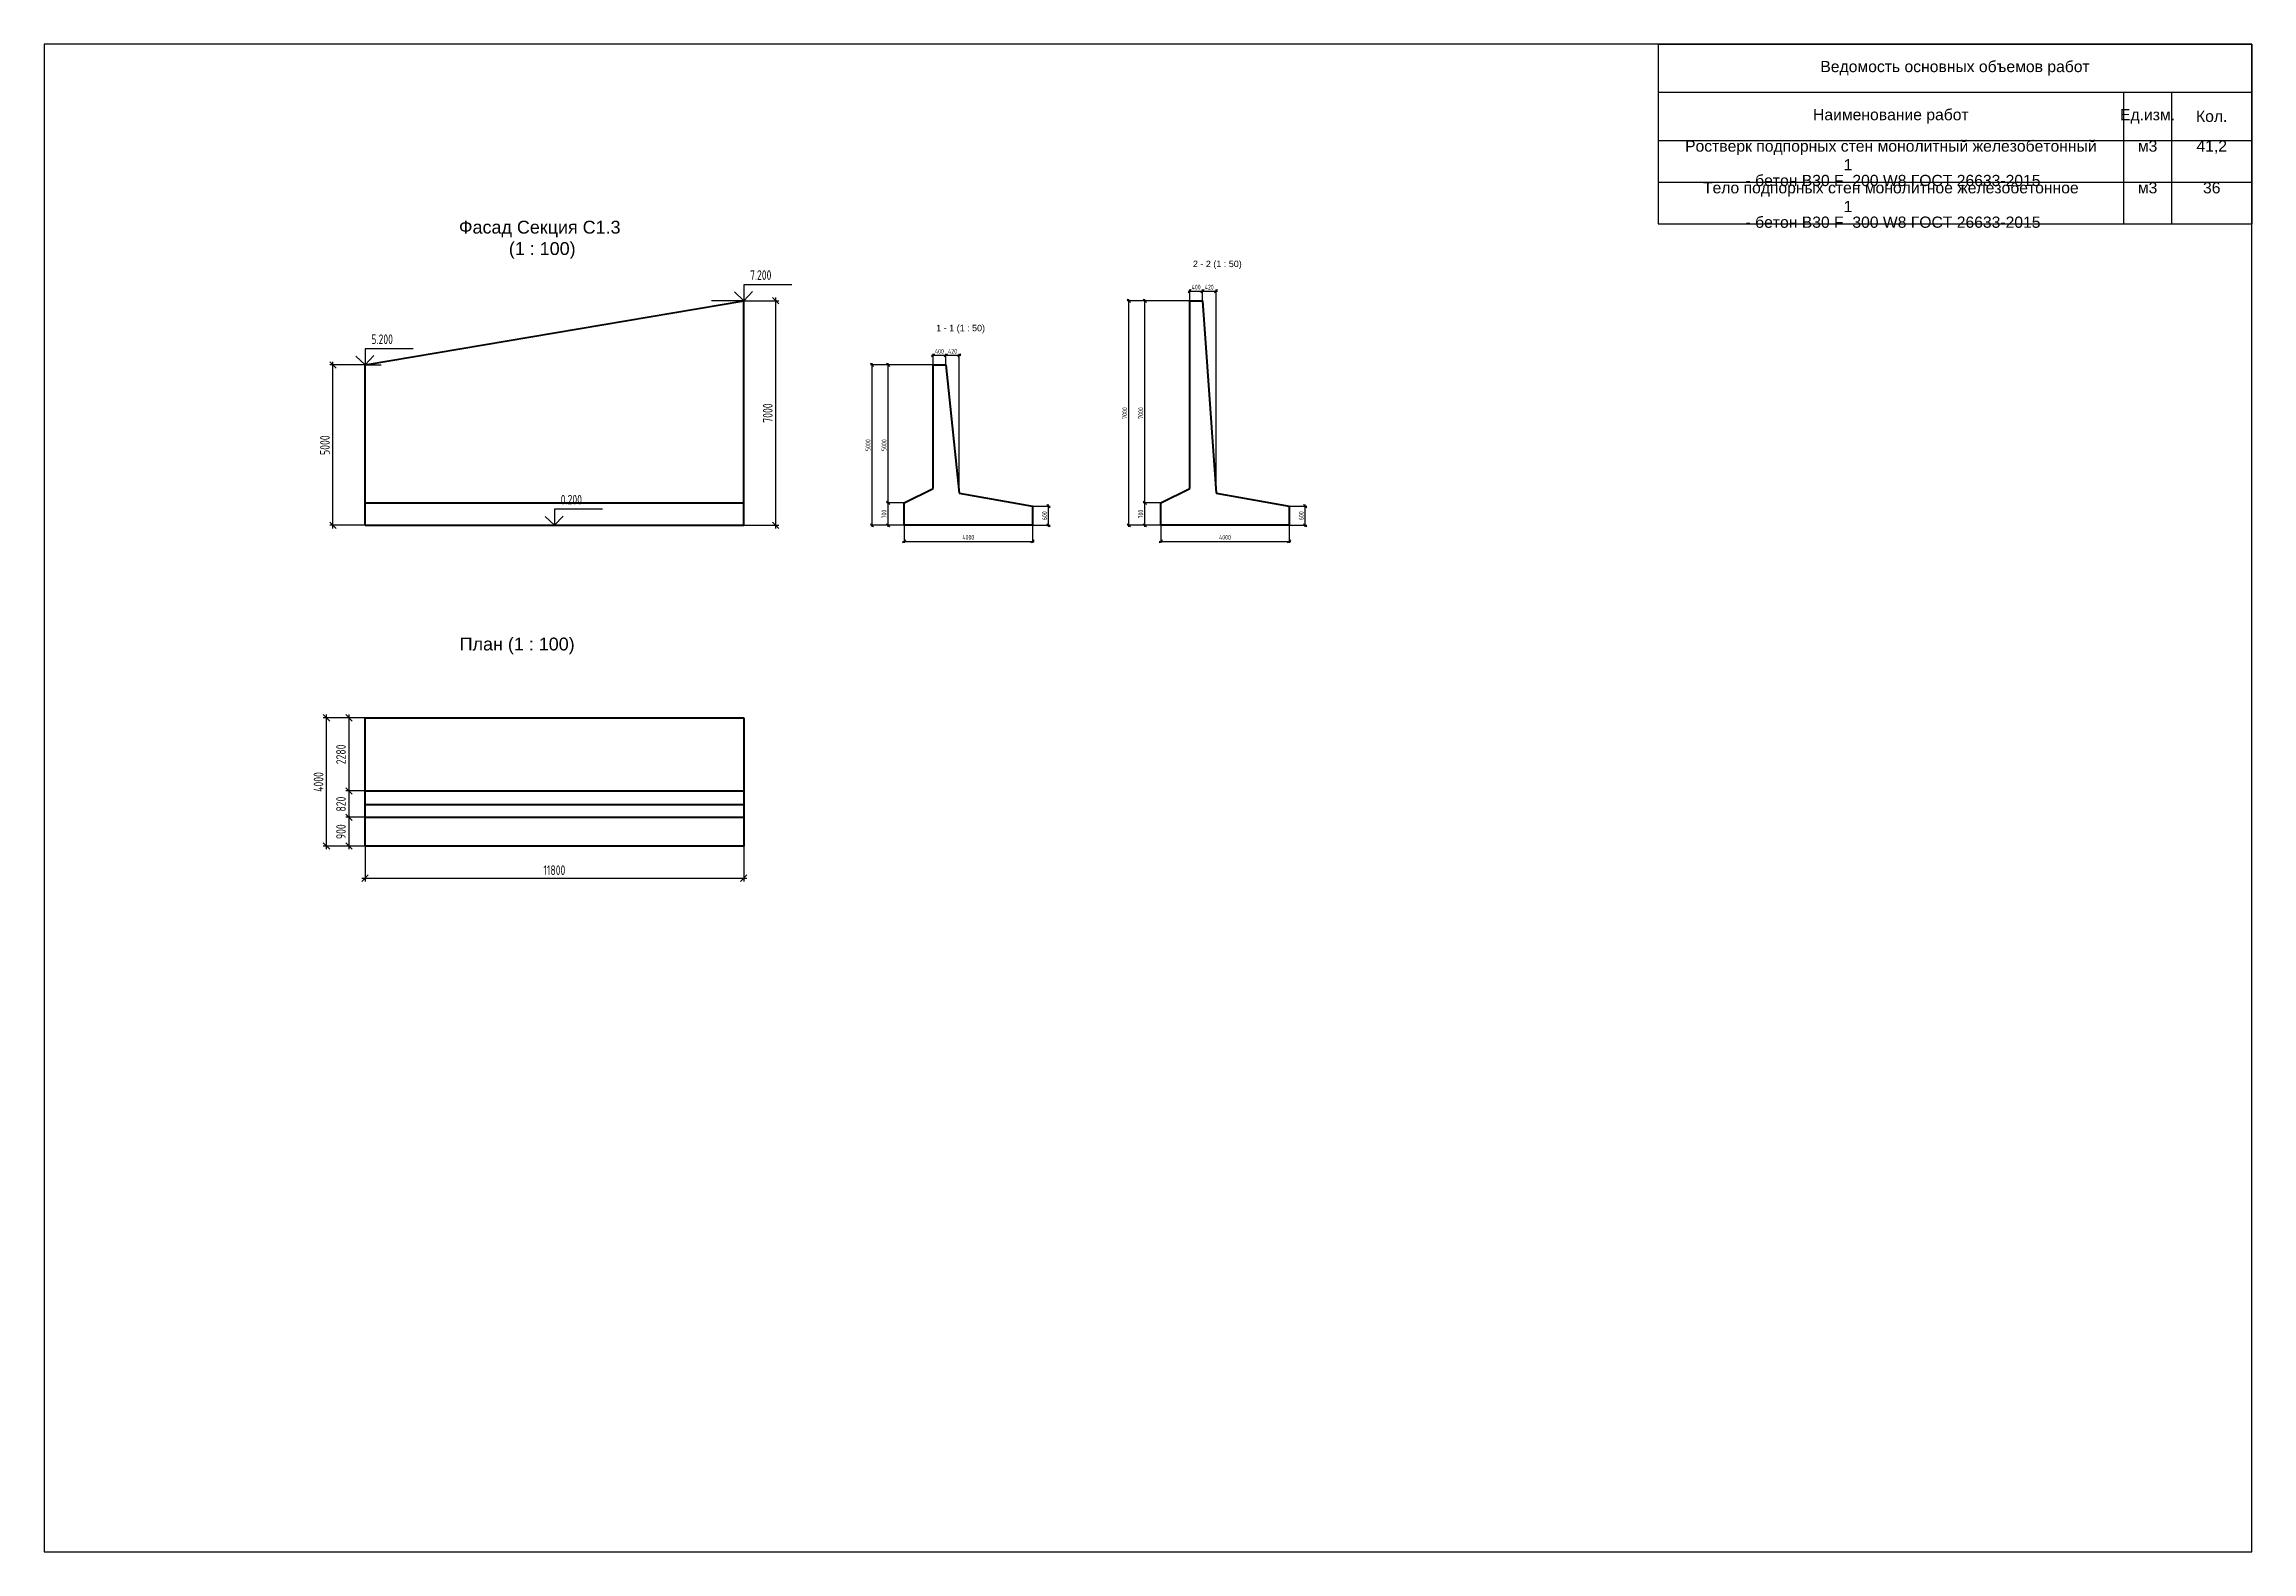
# Model space of a CAD drawing. Header units: millimetres. Extents: x -5073 to 1008956, y -2035460 to 62336.
# Drawn here: x 514698 to 583498, y -31800 to 15200 of the extents above; entities that cross this region are included whole.
import ezdxf
from ezdxf.enums import TextEntityAlignment as Align

# ---------------------------------------------------------------- set-up
doc = ezdxf.new("R2010")
doc.units = ezdxf.units.MM
doc.layers.add('Contur', color=40, linetype='Continuous', lineweight=40)
doc.layers.add('Notes', color=1, linetype='Continuous', plot=False)
for name, color, linetype in [('Size', 142, 'Continuous'), ('T_Border', 9, 'Continuous'), ('Text_B', 11, 'Continuous')]:
    doc.layers.add(name, color=color, linetype=linetype)
doc.styles.add('RS 0.7', font='romans.shx', dxfattribs={"width": 0.7})
doc.styles.add('RS0.7', font='romans.shx', dxfattribs={"width": 0.7})
doc.styles.get("Standard").update_dxf_attribs({"font": 'arial.ttf'})
doc.dimstyles.new('LIN100', dxfattribs={"dimscale": 100, "dimtxt": 3, "dimasz": 2, "dimexe": 1, "dimexo": 0, "dimgap": 1, "dimtad": 1, "dimdec": 1, "dimrnd": 1, "dimzin": 9, "dimdsep": 46, "dimtxsty": 'RS0.7', "dimblk1": 'OBLIQUE', "dimblk2": 'OBLIQUE', "dimsah": 1, "dimcen": 2, "dimdle": 1, "dimclrd": 256, "dimclre": 256, "dimclrt": 7, "dimazin": 2, "dimtfac": 2.5, "dimtdec": 1, "dimtmove": 0, "dimatfit": 3, "dimfxl": 1, "dimtolj": 1, "dimtzin": 12, "dimlwd": -1, "dimlwe": -1, "dimarcsym": 0})
doc.dimstyles.new('LIN50', dxfattribs={"dimscale": 50, "dimtxt": 3, "dimasz": 2, "dimexe": 1, "dimexo": 0, "dimgap": 1, "dimtad": 1, "dimdec": 1, "dimrnd": 1, "dimzin": 9, "dimdsep": 46, "dimtxsty": 'RS0.7', "dimblk1": 'OBLIQUE', "dimblk2": 'OBLIQUE', "dimsah": 1, "dimcen": 2, "dimdle": 1, "dimclrd": 256, "dimclre": 256, "dimclrt": 7, "dimazin": 2, "dimtfac": 2.5, "dimtdec": 1, "dimtmove": 0, "dimatfit": 3, "dimfxl": 1, "dimtolj": 1, "dimtzin": 12, "dimlwd": -1, "dimlwe": -1, "dimarcsym": 0})

msp = doc.modelspace()

# ---------------------------------------------------------------- texts
at = {"layer": 'Text_B'}
for s, insert, char_height, attachment_point in [('Фасад Секция С1.3^J (1 : 100)', (530142.11, 9101.05), 400, 5), ('2 - 2 (1 : 50)', (550497.84, 8450), 200, 1), ('1 - 1 (1 : 50)', (542497.84, 6450), 200, 1), ('План (1 : 100)', (527647.84, -3300), 400, 1)]:
    msp.add_mtext(s, dxfattribs=dict(at, insert=insert, char_height=char_height, attachment_point=attachment_point))

# ---------------------------------------------------------------- blocks, each defined once
blk = doc.blocks.new('_Oblique')
at = {"color": 0, "lineweight": -2}
blk.add_line((-0.5, -0.5), (0.5, 0.5), dxfattribs=at)
blk = doc.blocks.new('*D199')
at = {"layer": 'Defpoints', "color": 0, "transparency": 16777216}
for p in [(523698, 5200), (524698, 5200), (524698, 200)]:
    blk.add_point(p, dxfattribs=at)
at = {"layer": 'Size', "transparency": 16777216}
for p, q in [((524698, 5200), (523598, 5200)), ((523698, 100), (523698, 5300)), ((524698, 200), (523598, 200))]:
    blk.add_line(p, q, dxfattribs=at)
at = {"layer": 'Size', "transparency": 16777216, "xscale": 200, "yscale": 200, "zscale": 200}
for p, rotation in [((523698, 5200), 90), ((523698, 200), 270)]:
    blk.add_blockref('_Oblique', p, dxfattribs=dict(at, rotation=rotation))
at = {"layer": 'Size', "color": 7, "transparency": 16777216, "insert": (523448, 2700), "char_height": 300, "attachment_point": 5, "rotation": 90, "style": 'RS0.7'}
blk.add_mtext('\\A1;5000', dxfattribs=at)
blk = doc.blocks.new('*D200')
at = {"layer": 'Defpoints', "color": 0, "transparency": 16777216}
for p in [(536498, 7200), (537498, 7200), (536498, 200)]:
    blk.add_point(p, dxfattribs=at)
at = {"layer": 'Size', "transparency": 16777216}
for p, q in [((536498, 7200), (537598, 7200)), ((537498, 100), (537498, 7300)), ((536498, 200), (537598, 200))]:
    blk.add_line(p, q, dxfattribs=at)
at = {"layer": 'Size', "transparency": 16777216, "xscale": 200, "yscale": 200, "zscale": 200}
for p, rotation in [((537498, 7200), 90), ((537498, 200), 270)]:
    blk.add_blockref('_Oblique', p, dxfattribs=dict(at, rotation=rotation))
at = {"layer": 'Size', "color": 7, "transparency": 16777216, "insert": (537248, 3700), "char_height": 300, "attachment_point": 5, "rotation": 90, "style": 'RS0.7'}
blk.add_mtext('\\A1;7000', dxfattribs=at)
blk = doc.blocks.new('*D201')
at = {"layer": 'Defpoints', "color": 0, "transparency": 16777216}
for p in [(524698, -9800), (536498, -9800), (536498, -10800)]:
    blk.add_point(p, dxfattribs=at)
at = {"layer": 'Size', "transparency": 16777216}
for p, q in [((524698, -9800), (524698, -10900)), ((536498, -9800), (536498, -10900)), ((524598, -10800), (536598, -10800))]:
    blk.add_line(p, q, dxfattribs=at)
at = {"layer": 'Size', "transparency": 16777216, "xscale": 200, "yscale": 200, "zscale": 200, "rotation": 180}
blk.add_blockref('_Oblique', (524698, -10800), dxfattribs=at)
at = {"layer": 'Size', "transparency": 16777216, "xscale": 200, "yscale": 200, "zscale": 200}
blk.add_blockref('_Oblique', (536498, -10800), dxfattribs=at)
at = {"layer": 'Size', "color": 7, "transparency": 16777216, "insert": (530598, -10550), "char_height": 300, "attachment_point": 5, "style": 'RS0.7'}
blk.add_mtext('\\A1;11800', dxfattribs=at)
blk = doc.blocks.new('*D202')
at = {"layer": 'Defpoints', "color": 0, "transparency": 16777216}
for p in [(523498, -5800), (524698, -5800), (524698, -9800)]:
    blk.add_point(p, dxfattribs=at)
at = {"layer": 'Size', "transparency": 16777216}
for p, q in [((524698, -5800), (523398, -5800)), ((523498, -9900), (523498, -5700)), ((524698, -9800), (523398, -9800))]:
    blk.add_line(p, q, dxfattribs=at)
at = {"layer": 'Size', "transparency": 16777216, "xscale": 200, "yscale": 200, "zscale": 200}
for p, rotation in [((523498, -5800), 90), ((523498, -9800), 270)]:
    blk.add_blockref('_Oblique', p, dxfattribs=dict(at, rotation=rotation))
at = {"layer": 'Size', "color": 7, "transparency": 16777216, "insert": (523248, -7800), "char_height": 300, "attachment_point": 5, "rotation": 90, "style": 'RS0.7'}
blk.add_mtext('\\A1;4000', dxfattribs=at)
blk = doc.blocks.new('*D203')
at = {"layer": 'Defpoints', "color": 0, "transparency": 16777216}
for p in [(524198, -8900), (524698, -8900), (524698, -9800)]:
    blk.add_point(p, dxfattribs=at)
at = {"layer": 'Size', "transparency": 16777216}
for p, q in [((524698, -8900), (524098, -8900)), ((524198, -9900), (524198, -8800)), ((524698, -9800), (524098, -9800))]:
    blk.add_line(p, q, dxfattribs=at)
at = {"layer": 'Size', "transparency": 16777216, "xscale": 200, "yscale": 200, "zscale": 200}
for p, rotation in [((524198, -8900), 90), ((524198, -9800), 270)]:
    blk.add_blockref('_Oblique', p, dxfattribs=dict(at, rotation=rotation))
at = {"layer": 'Size', "color": 7, "transparency": 16777216, "insert": (523948, -9350), "char_height": 300, "attachment_point": 5, "rotation": 90, "style": 'RS0.7'}
blk.add_mtext('\\A1;900', dxfattribs=at)
blk = doc.blocks.new('*D204')
at = {"layer": 'Defpoints', "color": 0, "transparency": 16777216}
for p in [(524198, -8080), (524698, -8080), (524698, -8900)]:
    blk.add_point(p, dxfattribs=at)
at = {"layer": 'Size', "transparency": 16777216}
for p, q in [((524698, -8080), (524098, -8080)), ((524198, -9000), (524198, -7980)), ((524698, -8900), (524098, -8900))]:
    blk.add_line(p, q, dxfattribs=at)
at = {"layer": 'Size', "transparency": 16777216, "xscale": 200, "yscale": 200, "zscale": 200}
for p, rotation in [((524198, -8080), 90), ((524198, -8900), 270)]:
    blk.add_blockref('_Oblique', p, dxfattribs=dict(at, rotation=rotation))
at = {"layer": 'Size', "color": 7, "transparency": 16777216, "insert": (523948, -8490), "char_height": 300, "attachment_point": 5, "rotation": 90, "style": 'RS0.7'}
blk.add_mtext('\\A1;820', dxfattribs=at)
blk = doc.blocks.new('*D205')
at = {"layer": 'Defpoints', "color": 0, "transparency": 16777216}
for p in [(524198, -5800), (524698, -5800), (524698, -8080)]:
    blk.add_point(p, dxfattribs=at)
at = {"layer": 'Size', "transparency": 16777216}
for p, q in [((524698, -5800), (524098, -5800)), ((524198, -8180), (524198, -5700)), ((524698, -8080), (524098, -8080))]:
    blk.add_line(p, q, dxfattribs=at)
at = {"layer": 'Size', "transparency": 16777216, "xscale": 200, "yscale": 200, "zscale": 200}
for p, rotation in [((524198, -5800), 90), ((524198, -8080), 270)]:
    blk.add_blockref('_Oblique', p, dxfattribs=dict(at, rotation=rotation))
at = {"layer": 'Size', "color": 7, "transparency": 16777216, "insert": (523948, -6940), "char_height": 300, "attachment_point": 5, "rotation": 90, "style": 'RS0.7'}
blk.add_mtext('\\A1;2280', dxfattribs=at)
blk = doc.blocks.new('*D206')
at = {"layer": 'Defpoints', "color": 0, "transparency": 16777216}
for p in [(540998, 5200), (542398, 5200), (541498, 200)]:
    blk.add_point(p, dxfattribs=at)
at = {"layer": 'Size', "transparency": 16777216}
for p, q in [((542398, 5200), (540948, 5200)), ((540998, 150), (540998, 5250)), ((541498, 200), (540948, 200))]:
    blk.add_line(p, q, dxfattribs=at)
at = {"layer": 'Size', "transparency": 16777216, "xscale": 100, "yscale": 100, "zscale": 100}
for p, rotation in [((540998, 5200), 90), ((540998, 200), 270)]:
    blk.add_blockref('_Oblique', p, dxfattribs=dict(at, rotation=rotation))
at = {"layer": 'Size', "color": 7, "transparency": 16777216, "insert": (540873, 2700), "char_height": 150, "attachment_point": 5, "rotation": 90, "style": 'RS0.7'}
blk.add_mtext('\\A1;5000', dxfattribs=at)
blk = doc.blocks.new('*D207')
at = {"layer": 'Defpoints', "color": 0, "transparency": 16777216}
for p in [(541498, 200), (545498, 200), (545498, -300)]:
    blk.add_point(p, dxfattribs=at)
at = {"layer": 'Size', "transparency": 16777216}
for p, q in [((541498, 200), (541498, -350)), ((545498, 200), (545498, -350)), ((541448, -300), (545548, -300))]:
    blk.add_line(p, q, dxfattribs=at)
at = {"layer": 'Size', "transparency": 16777216, "xscale": 100, "yscale": 100, "zscale": 100, "rotation": 180}
blk.add_blockref('_Oblique', (541498, -300), dxfattribs=at)
at = {"layer": 'Size', "transparency": 16777216, "xscale": 100, "yscale": 100, "zscale": 100}
blk.add_blockref('_Oblique', (545498, -300), dxfattribs=at)
at = {"layer": 'Size', "color": 7, "transparency": 16777216, "insert": (543498, -175), "char_height": 150, "attachment_point": 5, "style": 'RS0.7'}
blk.add_mtext('\\A1;4000', dxfattribs=at)
blk = doc.blocks.new('*D208')
at = {"layer": 'Defpoints', "color": 0, "transparency": 16777216}
for p in [(548998, 7200), (550398, 7200), (549498, 200)]:
    blk.add_point(p, dxfattribs=at)
at = {"layer": 'Size', "transparency": 16777216}
for p, q in [((550398, 7200), (548948, 7200)), ((548998, 150), (548998, 7250)), ((549498, 200), (548948, 200))]:
    blk.add_line(p, q, dxfattribs=at)
at = {"layer": 'Size', "transparency": 16777216, "xscale": 100, "yscale": 100, "zscale": 100}
for p, rotation in [((548998, 7200), 90), ((548998, 200), 270)]:
    blk.add_blockref('_Oblique', p, dxfattribs=dict(at, rotation=rotation))
at = {"layer": 'Size', "color": 7, "transparency": 16777216, "insert": (548873, 3700), "char_height": 150, "attachment_point": 5, "rotation": 90, "style": 'RS0.7'}
blk.add_mtext('\\A1;7000', dxfattribs=at)
blk = doc.blocks.new('*D209')
at = {"layer": 'Defpoints', "color": 0, "transparency": 16777216}
for p in [(540498, 5200), (542398, 5200), (541498, 200)]:
    blk.add_point(p, dxfattribs=at)
at = {"layer": 'Size', "transparency": 16777216}
for p, q in [((542398, 5200), (540448, 5200)), ((540498, 150), (540498, 5250)), ((541498, 200), (540448, 200))]:
    blk.add_line(p, q, dxfattribs=at)
at = {"layer": 'Size', "transparency": 16777216, "xscale": 100, "yscale": 100, "zscale": 100}
for p, rotation in [((540498, 5200), 90), ((540498, 200), 270)]:
    blk.add_blockref('_Oblique', p, dxfattribs=dict(at, rotation=rotation))
at = {"layer": 'Size', "color": 7, "transparency": 16777216, "insert": (540373, 2700), "char_height": 150, "attachment_point": 5, "rotation": 90, "style": 'RS0.7'}
blk.add_mtext('\\A1;5000', dxfattribs=at)
blk = doc.blocks.new('*D210')
at = {"layer": 'Defpoints', "color": 0, "transparency": 16777216}
for p in [(540998, 900), (541498, 900), (541498, 200)]:
    blk.add_point(p, dxfattribs=at)
at = {"layer": 'Size', "transparency": 16777216}
for p, q in [((541498, 900), (540948, 900)), ((540998, 150), (540998, 950)), ((541498, 200), (540948, 200))]:
    blk.add_line(p, q, dxfattribs=at)
at = {"layer": 'Size', "transparency": 16777216, "xscale": 100, "yscale": 100, "zscale": 100}
for p, rotation in [((540998, 900), 90), ((540998, 200), 270)]:
    blk.add_blockref('_Oblique', p, dxfattribs=dict(at, rotation=rotation))
at = {"layer": 'Size', "color": 7, "transparency": 16777216, "insert": (540873, 550), "char_height": 150, "attachment_point": 5, "rotation": 90, "style": 'RS0.7'}
blk.add_mtext('\\A1;700', dxfattribs=at)
blk = doc.blocks.new('*D211')
at = {"layer": 'Defpoints', "color": 0, "transparency": 16777216}
for p in [(542398, 5200), (542798, 5500), (542798, 5200)]:
    blk.add_point(p, dxfattribs=at)
at = {"layer": 'Size', "transparency": 16777216}
for p, q in [((542398, 5200), (542398, 5550)), ((542798, 5200), (542798, 5550)), ((542348, 5500), (542848, 5500))]:
    blk.add_line(p, q, dxfattribs=at)
at = {"layer": 'Size', "transparency": 16777216, "xscale": 100, "yscale": 100, "zscale": 100, "rotation": 180}
blk.add_blockref('_Oblique', (542398, 5500), dxfattribs=at)
at = {"layer": 'Size', "transparency": 16777216, "xscale": 100, "yscale": 100, "zscale": 100}
blk.add_blockref('_Oblique', (542798, 5500), dxfattribs=at)
at = {"layer": 'Size', "color": 7, "transparency": 16777216, "insert": (542598, 5625), "char_height": 150, "attachment_point": 5, "style": 'RS0.7'}
blk.add_mtext('\\A1;400', dxfattribs=at)
blk = doc.blocks.new('*D212')
at = {"layer": 'Defpoints', "color": 0, "transparency": 16777216}
for p in [(542798, 5200), (543218, 5500), (543218, 1200)]:
    blk.add_point(p, dxfattribs=at)
at = {"layer": 'Size', "transparency": 16777216}
for p, q in [((542798, 5200), (542798, 5550)), ((543218, 1200), (543218, 5550)), ((542748, 5500), (543268, 5500))]:
    blk.add_line(p, q, dxfattribs=at)
at = {"layer": 'Size', "transparency": 16777216, "xscale": 100, "yscale": 100, "zscale": 100, "rotation": 180}
blk.add_blockref('_Oblique', (542798, 5500), dxfattribs=at)
at = {"layer": 'Size', "transparency": 16777216, "xscale": 100, "yscale": 100, "zscale": 100}
blk.add_blockref('_Oblique', (543218, 5500), dxfattribs=at)
at = {"layer": 'Size', "color": 7, "transparency": 16777216, "insert": (543008, 5625), "char_height": 150, "attachment_point": 5, "style": 'RS0.7'}
blk.add_mtext('\\A1;420', dxfattribs=at)
blk = doc.blocks.new('*D213')
at = {"layer": 'Defpoints', "color": 0, "transparency": 16777216}
for p in [(545498, 800), (545998, 800), (545498, 200)]:
    blk.add_point(p, dxfattribs=at)
at = {"layer": 'Size', "transparency": 16777216}
for p, q in [((545498, 800), (546048, 800)), ((545998, 150), (545998, 850)), ((545498, 200), (546048, 200))]:
    blk.add_line(p, q, dxfattribs=at)
at = {"layer": 'Size', "transparency": 16777216, "xscale": 100, "yscale": 100, "zscale": 100}
for p, rotation in [((545998, 800), 90), ((545998, 200), 270)]:
    blk.add_blockref('_Oblique', p, dxfattribs=dict(at, rotation=rotation))
at = {"layer": 'Size', "color": 7, "transparency": 16777216, "insert": (545873, 500), "char_height": 150, "attachment_point": 5, "rotation": 90, "style": 'RS0.7'}
blk.add_mtext('\\A1;600', dxfattribs=at)
blk = doc.blocks.new('*D214')
at = {"layer": 'Defpoints', "color": 0, "transparency": 16777216}
for p in [(548498, 7200), (550398, 7200), (549498, 200)]:
    blk.add_point(p, dxfattribs=at)
at = {"layer": 'Size', "transparency": 16777216}
for p, q in [((550398, 7200), (548448, 7200)), ((548498, 150), (548498, 7250)), ((549498, 200), (548448, 200))]:
    blk.add_line(p, q, dxfattribs=at)
at = {"layer": 'Size', "transparency": 16777216, "xscale": 100, "yscale": 100, "zscale": 100}
for p, rotation in [((548498, 7200), 90), ((548498, 200), 270)]:
    blk.add_blockref('_Oblique', p, dxfattribs=dict(at, rotation=rotation))
at = {"layer": 'Size', "color": 7, "transparency": 16777216, "insert": (548373, 3700), "char_height": 150, "attachment_point": 5, "rotation": 90, "style": 'RS0.7'}
blk.add_mtext('\\A1;7000', dxfattribs=at)
blk = doc.blocks.new('*D215')
at = {"layer": 'Defpoints', "color": 0, "transparency": 16777216}
for p in [(548998, 900), (549498, 900), (549498, 200)]:
    blk.add_point(p, dxfattribs=at)
at = {"layer": 'Size', "transparency": 16777216}
for p, q in [((549498, 900), (548948, 900)), ((548998, 150), (548998, 950)), ((549498, 200), (548948, 200))]:
    blk.add_line(p, q, dxfattribs=at)
at = {"layer": 'Size', "transparency": 16777216, "xscale": 100, "yscale": 100, "zscale": 100}
for p, rotation in [((548998, 900), 90), ((548998, 200), 270)]:
    blk.add_blockref('_Oblique', p, dxfattribs=dict(at, rotation=rotation))
at = {"layer": 'Size', "color": 7, "transparency": 16777216, "insert": (548873, 550), "char_height": 150, "attachment_point": 5, "rotation": 90, "style": 'RS0.7'}
blk.add_mtext('\\A1;700', dxfattribs=at)
blk = doc.blocks.new('*D216')
at = {"layer": 'Defpoints', "color": 0, "transparency": 16777216}
for p in [(549498, 200), (553498, 200), (553498, -300)]:
    blk.add_point(p, dxfattribs=at)
at = {"layer": 'Size', "transparency": 16777216}
for p, q in [((549498, 200), (549498, -350)), ((553498, 200), (553498, -350)), ((549448, -300), (553548, -300))]:
    blk.add_line(p, q, dxfattribs=at)
at = {"layer": 'Size', "transparency": 16777216, "xscale": 100, "yscale": 100, "zscale": 100, "rotation": 180}
blk.add_blockref('_Oblique', (549498, -300), dxfattribs=at)
at = {"layer": 'Size', "transparency": 16777216, "xscale": 100, "yscale": 100, "zscale": 100}
blk.add_blockref('_Oblique', (553498, -300), dxfattribs=at)
at = {"layer": 'Size', "color": 7, "transparency": 16777216, "insert": (551498, -175), "char_height": 150, "attachment_point": 5, "style": 'RS0.7'}
blk.add_mtext('\\A1;4000', dxfattribs=at)
blk = doc.blocks.new('*D217')
at = {"layer": 'Defpoints', "color": 0, "transparency": 16777216}
for p in [(550398, 7200), (550798, 7500), (550798, 7200)]:
    blk.add_point(p, dxfattribs=at)
at = {"layer": 'Size', "transparency": 16777216}
for p, q in [((550348, 7500), (550848, 7500)), ((550398, 7200), (550398, 7550)), ((550798, 7200), (550798, 7550))]:
    blk.add_line(p, q, dxfattribs=at)
at = {"layer": 'Size', "transparency": 16777216, "xscale": 100, "yscale": 100, "zscale": 100, "rotation": 180}
blk.add_blockref('_Oblique', (550398, 7500), dxfattribs=at)
at = {"layer": 'Size', "transparency": 16777216, "xscale": 100, "yscale": 100, "zscale": 100}
blk.add_blockref('_Oblique', (550798, 7500), dxfattribs=at)
at = {"layer": 'Size', "color": 7, "transparency": 16777216, "insert": (550598, 7625), "char_height": 150, "attachment_point": 5, "style": 'RS0.7'}
blk.add_mtext('\\A1;400', dxfattribs=at)
blk = doc.blocks.new('*D218')
at = {"layer": 'Defpoints', "color": 0, "transparency": 16777216}
for p in [(550798, 7200), (551218, 7500), (551218, 1200)]:
    blk.add_point(p, dxfattribs=at)
at = {"layer": 'Size', "transparency": 16777216}
for p, q in [((550748, 7500), (551268, 7500)), ((550798, 7200), (550798, 7550)), ((551218, 1200), (551218, 7550))]:
    blk.add_line(p, q, dxfattribs=at)
at = {"layer": 'Size', "transparency": 16777216, "xscale": 100, "yscale": 100, "zscale": 100, "rotation": 180}
blk.add_blockref('_Oblique', (550798, 7500), dxfattribs=at)
at = {"layer": 'Size', "transparency": 16777216, "xscale": 100, "yscale": 100, "zscale": 100}
blk.add_blockref('_Oblique', (551218, 7500), dxfattribs=at)
at = {"layer": 'Size', "color": 7, "transparency": 16777216, "insert": (551008, 7625), "char_height": 150, "attachment_point": 5, "style": 'RS0.7'}
blk.add_mtext('\\A1;420', dxfattribs=at)
blk = doc.blocks.new('*D219')
at = {"layer": 'Defpoints', "color": 0, "transparency": 16777216}
for p in [(553498, 800), (553998, 800), (553498, 200)]:
    blk.add_point(p, dxfattribs=at)
at = {"layer": 'Size', "transparency": 16777216}
for p, q in [((553498, 800), (554048, 800)), ((553998, 150), (553998, 850)), ((553498, 200), (554048, 200))]:
    blk.add_line(p, q, dxfattribs=at)
at = {"layer": 'Size', "transparency": 16777216, "xscale": 100, "yscale": 100, "zscale": 100}
for p, rotation in [((553998, 800), 90), ((553998, 200), 270)]:
    blk.add_blockref('_Oblique', p, dxfattribs=dict(at, rotation=rotation))
at = {"layer": 'Size', "color": 7, "transparency": 16777216, "insert": (553873, 500), "char_height": 150, "attachment_point": 5, "rotation": 90, "style": 'RS0.7'}
blk.add_mtext('\\A1;600', dxfattribs=at)
blk = doc.blocks.new('Otmetka')
at = {"lineweight": 25}
for p, q in [((0, 0), (-10, 0)), ((0, 5), (0, 0)), ((15, 5), (0, 5)), ((0, 0), (5, 0))]:
    blk.add_line(p, q, dxfattribs=at)
blk.add_lwpolyline([(-2.89, 2.77), (0, 0), (2.77, 2.89)], dxfattribs=at)
at = {"color": 7, "style": 'RS 0.7', "width": 0.7}
blk.add_attdef('+ОТМЕТКА', (1.97, 6.51), '', height=3, dxfattribs=at)
at = {"color": 7, "style": 'RS 0.7', "width": 0.7, "flags": 8}
blk.add_attdef('ПРИМЕЧАНИЕ', text='', height=3, dxfattribs=at).set_placement((1.97, 4.33), align=Align.TOP_LEFT)
blk = doc.blocks.new('*T220')
at = {"layer": 'T_Border', "color": 0, "linetype": 'ByBlock', "lineweight": -2, "transparency": 16777216}
for p, q in [((0, 0), (18500, 0)), ((0, 0), (0, -5600)), ((18500, 0), (18500, -5600)), ((0, -1500), (18500, -1500)), ((14500, -1500), (14500, -5600)), ((16000, -1500), (16000, -5600)), ((0, -3000), (18500, -3000)), ((0, -4300), (18500, -4300)), ((0, -5600), (18500, -5600))]:
    blk.add_line(p, q, dxfattribs=at)
at = {"layer": 'T_Border', "color": 0, "transparency": 16777216, "char_height": 350}
for s, insert, width, attachment_point in [('Ведомость основных объемов работ', (9250, -750), 18497, 5), ('Наименование работ', (7250, -2250), 14497, 5), ('Ед.изм.', (15250, -2250), 1497, 5), ('Кол.', (17250, -2250), 2497, 5), ('Ростверк подпорных стен монолитный железобетонный ^J - бетон В30 F{\\S1^ ;}200 W8 ГОСТ 26633-2015', (7250, -3001.5), 14497, 2), ('м3', (15250, -3001.5), 1497, 2), ('41,2', (17250, -3001.5), 2497, 2), ('Тело подпорных стен монолитное железобетонное ^J - бетон В30 F{\\S1^ ;}300 W8 ГОСТ 26633-2015', (7250, -4301.5), 14497, 2), ('м3', (15250, -4301.5), 1497, 2), ('36', (17250, -4301.5), 2497, 2)]:
    blk.add_mtext(s, dxfattribs=dict(at, insert=insert, width=width, attachment_point=attachment_point))

# ---------------------------------------------------------------- dimensions: what is measured, and where the dimension line sits
at = {"layer": 'Size'}
for base, p1, p2, angle, dimstyle, picture, middle in [((550797.84, 7500), (550397.84, 7200), (550797.84, 7200), 180, 'LIN50', '*D217', (550597.84, 7625)), ((551217.84, 7500), (550797.84, 7200), (551217.84, 1200), 180, 'LIN50', '*D218', (551007.84, 7625)), ((537497.84, 7200), (536497.84, 200), (536497.84, 7200), 270, 'LIN100', '*D200', (537247.84, 3700)), ((548497.84, 7200), (549497.84, 200), (550397.84, 7200), 90, 'LIN50', '*D214', (548372.84, 3700)), ((548997.84, 7200), (549497.84, 200), (550397.84, 7200), 90, 'LIN50', '*D208', (548872.84, 3700)), ((542797.84, 5500), (542397.84, 5200), (542797.84, 5200), 180, 'LIN50', '*D211', (542597.84, 5625)), ((543217.84, 5500), (542797.84, 5200), (543217.84, 1200), 180, 'LIN50', '*D212', (543007.84, 5625)), ((523697.84, 5200), (524697.84, 200), (524697.84, 5200), 90, 'LIN100', '*D199', (523447.84, 2700)), ((540497.84, 5200), (541497.84, 200), (542397.84, 5200), 90, 'LIN50', '*D209', (540372.84, 2700)), ((540997.84, 5200), (541497.84, 200), (542397.84, 5200), 90, 'LIN50', '*D206', (540872.84, 2700)), ((540997.84, 900), (541497.84, 200), (541497.84, 900), 90, 'LIN50', '*D210', (540872.84, 550)), ((545997.84, 800), (545497.84, 200), (545497.84, 800), 270, 'LIN50', '*D213', (545872.84, 500)), ((548997.84, 900), (549497.84, 200), (549497.84, 900), 90, 'LIN50', '*D215', (548872.84, 550)), ((553997.84, 800), (553497.84, 200), (553497.84, 800), 270, 'LIN50', '*D219', (553872.84, 500)), ((523497.84, -5800), (524697.84, -9800), (524697.84, -5800), 90, 'LIN100', '*D202', (523247.84, -7800)), ((524197.84, -5800), (524697.84, -8080), (524697.84, -5800), 90, 'LIN100', '*D205', (523947.84, -6940)), ((524197.84, -8080), (524697.84, -8900), (524697.84, -8080), 90, 'LIN100', '*D204', (523947.84, -8490)), ((524197.84, -8900), (524697.84, -9800), (524697.84, -8900), 90, 'LIN100', '*D203', (523947.84, -9350))]:
    dim = msp.add_linear_dim(base=base, p1=p1, p2=p2, angle=angle, dimstyle=dimstyle, dxfattribs=at)
    dim.commit()
    dim.dimension.update_dxf_attribs({"geometry": picture, "text_midpoint": middle})
for base, p1, p2, dimstyle, picture, middle in [((545497.84, -300), (541497.84, 200), (545497.84, 200), 'LIN50', '*D207', (543497.84, -175)), ((553497.84, -300), (549497.84, 200), (553497.84, 200), 'LIN50', '*D216', (551497.84, -175)), ((536497.84, -10800), (524697.84, -9800), (536497.84, -9800), 'LIN100', '*D201', (530597.84, -10550))]:
    dim = msp.add_linear_dim(base=base, p1=p1, p2=p2, dimstyle=dimstyle, dxfattribs=at)
    dim.commit()
    dim.dimension.update_dxf_attribs({"geometry": picture, "text_midpoint": middle})

# ---------------------------------------------------------------- linework, layer by layer
at = {"layer": 'Contur'}
for p, q in [((524697.84, 5200), (536497.84, 7200)), ((536497.84, 200), (536497.84, 7200)), ((550397.84, 1345), (550397.84, 7200)), ((550397.84, 7200), (550797.84, 7200)), ((550797.84, 7200), (551217.84, 1200)), ((524697.84, 200), (524697.84, 5200)), ((542397.84, 1345), (542397.84, 5200)), ((542397.84, 5200), (542797.84, 5200)), ((542797.84, 5200), (543217.84, 1200)), ((524697.84, 900), (536497.84, 900)), ((541497.84, 900), (542397.84, 1345)), ((541497.84, 200), (541497.84, 900)), ((543217.84, 1200), (545497.84, 800)), ((545497.84, 800), (545497.84, 200)), ((549497.84, 900), (550397.84, 1345)), ((549497.84, 200), (549497.84, 900)), ((551217.84, 1200), (553497.84, 800)), ((553497.84, 800), (553497.84, 200)), ((524697.84, 200), (536497.84, 200)), ((545497.84, 200), (541497.84, 200)), ((553497.84, 200), (549497.84, 200)), ((524697.84, -9800), (524697.84, -5800)), ((524697.84, -5800), (536497.84, -5800)), ((536497.84, -5800), (536497.84, -9800)), ((524697.84, -8080), (536497.84, -8080)), ((524697.84, -8500), (536497.84, -8500)), ((524697.84, -8900), (536497.84, -8900)), ((536497.84, -9800), (524697.84, -9800))]:
    msp.add_line(p, q, dxfattribs=at)
at = {"layer": 'Notes'}
for p, q in [((583497.84, 15200), (514697.84, 15200)), ((514697.84, 15200), (514697.84, -31800)), ((583497.84, -31800), (583497.84, 15200)), ((514697.84, -31800), (583497.84, -31800))]:
    msp.add_line(p, q, dxfattribs=at)

# ---------------------------------------------------------------- block references
msp.add_blockref('*T220', (564997.84, 15200))
at = {"layer": 'Size', "xscale": 100, "yscale": 100, "zscale": 100}
for p, values in [((536497.84, 7200), {'+ОТМЕТКА': '7.200'}), ((524697.84, 5200), {'+ОТМЕТКА': '5.200'}), ((530597.84, 200), {'+ОТМЕТКА': '0.200'})]:
    msp.add_blockref('Otmetka', p, dxfattribs=at).add_auto_attribs(values)

msp.set_redraw_order([(e.dxf.handle, doc.entitydb.next_handle()) for e in msp.query("TEXT MTEXT ATTDEF DIMENSION ARC_DIMENSION")])  # texts and dimensions are drawn at this point

doc.saveas('drawing.dxf')
